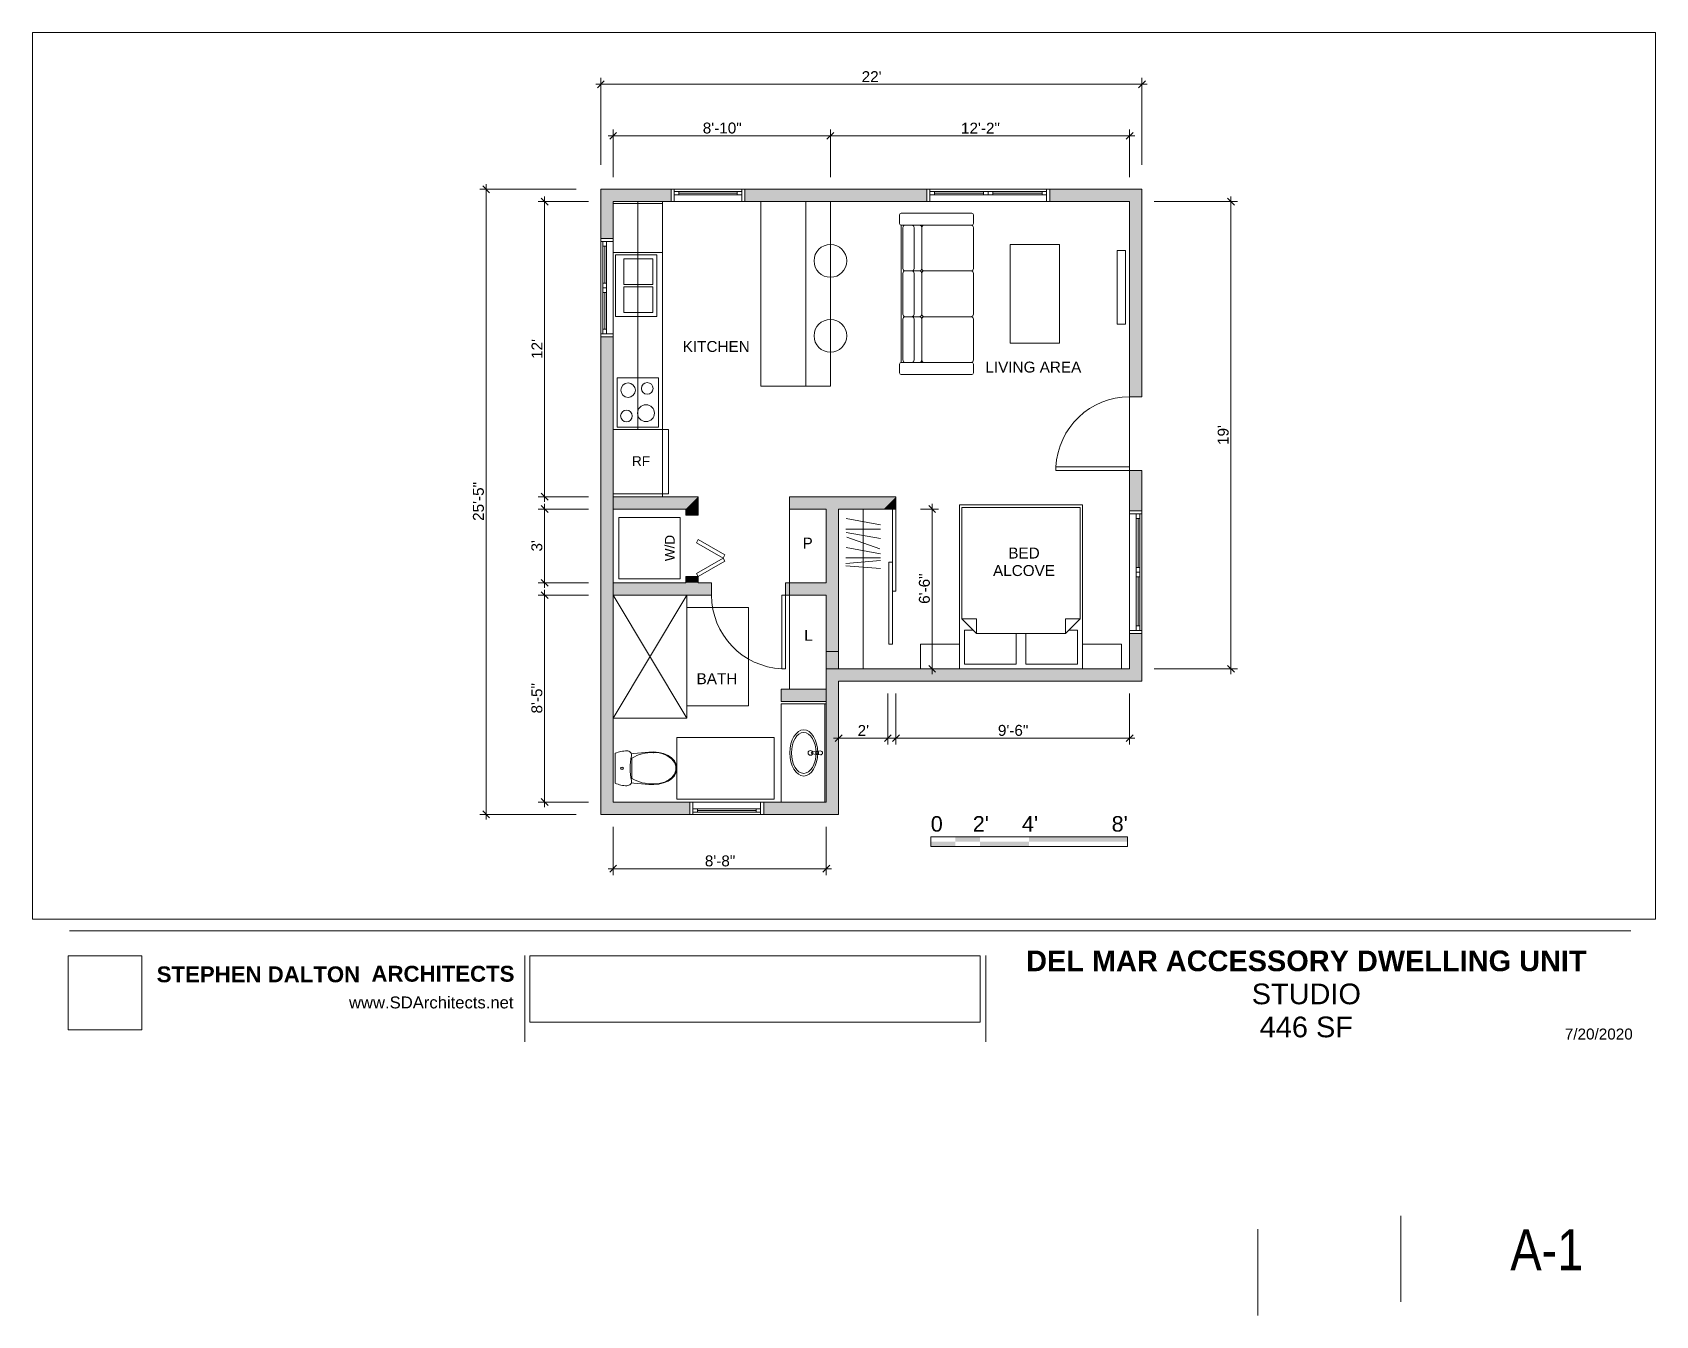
# Paper-space layout 'A-1 STUDIO' of a CAD drawing. Header units: inches. Extents: x 0.2 to 16.7, y -2.3 to 10.7.
# The model-space entities are those that its viewports show. They can reach past a viewport. Long polylines and large blocks are cut down to what shows.
import ezdxf

# ---------------------------------------------------------------- set-up
doc = ezdxf.new("R2010")
doc.units = ezdxf.units.IN
doc.header["$MEASUREMENT"] = 0
doc.header["$XCLIPFRAME"] = 0
doc.set_wipeout_variables(frame=1)
for name, pattern in [('Dashed', [9.6, 4.8, -4.8]), ('Hidden Line', [6.859843, 4.8, -2.059843]), ('Wipeout_Contour', [39.370079, 0, -39.370079])]:
    doc.linetypes.add(name, pattern=pattern)
doc.layers.add('A- NPLT ANNOTATIONS', color=7, linetype='Continuous', plot=False)
for name, color, linetype in [('A-AREA', 7, 'Continuous'), ('A-AREA HATCH', 7, 'Continuous'), ('A-CASEWORK', 7, 'Continuous'), ('A-DIMENSION', 7, 'Continuous'), ('A-DOOR', 7, 'Continuous'), ('A-FIXTURES _ APPLIANCES', 7, 'Continuous'), ('A-FURNITURE', 7, 'Continuous'), ('A-GLAZ', 7, 'Continuous'), ('A-LINES - ACCESSIBLE', 7, 'Continuous'), ('A-LINES - FLOOR PLANS', 7, 'Continuous'), ('A-LOGO', 7, 'Continuous'), ('A-TEXT', 7, 'Continuous'), ('A-WALL', 7, 'Continuous'), ('A-WALL HATCH', 7, 'Continuous')]:
    doc.layers.add(name, color=color, linetype=linetype)
doc.styles.add('GENERATED_STYLE_1', font='arial.ttf')
doc.styles.add('GENERATED_STYLE_2', font='swiss.ttf')
doc.styles.add('GENERATED_STYLE_3', font='swissck.ttf')
doc.styles.add('GENERATED_STYLE_4', font='')
doc.styles.add('GENERATED_STYLE_5', font='ARIALUNI.TTF')
doc.styles.add('GENERATED_STYLE_6', font='swissb.ttf')
doc.styles.get('GENERATED_STYLE_4').set_extended_font_data('Arial Unicode MS', bold=True)
doc.dimstyles.new('GENERATED_STYLE__1', dxfattribs={"dimtxt": 5.333333, "dimasz": 3.166667, "dimexe": 0.18, "dimexo": 12, "dimgap": 0.09, "dimtad": 1, "dimdec": 0, "dimzin": 0, "dimdsep": 46, "dimlunit": 4, "dimtxsty": 'GENERATED_STYLE_1', "dimblk": 'ARROWHEAD_6', "dimblk1": 'ARROWHEAD_6', "dimblk2": 'ARROWHEAD_6', "dimcen": 0.09, "dimclrd": 7, "dimclre": 7, "dimclrt": 7, "dimadec": 0, "dimazin": 0, "dimtfac": 1, "dimtdec": 4, "dimtmove": 0, "dimatfit": 3, "dimfxl": 1, "dimtolj": 1, "dimtzin": 0, "dimarcsym": 0})
doc.dimstyles.new('GENERATED_STYLE__2', dxfattribs={"dimtxt": 5.333333, "dimasz": 3.166667, "dimexe": 0.18, "dimexo": 12, "dimgap": 0.09, "dimtad": 1, "dimtih": 1, "dimtoh": 1, "dimdec": 0, "dimzin": 0, "dimdsep": 46, "dimlunit": 4, "dimtxsty": 'GENERATED_STYLE_1', "dimblk": 'ARROWHEAD_6', "dimblk1": 'ARROWHEAD_6', "dimblk2": 'ARROWHEAD_6', "dimcen": 0.09, "dimclrd": 7, "dimclre": 7, "dimclrt": 7, "dimadec": 0, "dimazin": 0, "dimtfac": 1, "dimtdec": 4, "dimtmove": 0, "dimatfit": 3, "dimfxl": 1, "dimtolj": 1, "dimtzin": 0, "dimarcsym": 0})
picture_1 = doc.add_image_def('image1.jpg', size_in_pixel=(1500, 1501))
picture_2 = doc.add_image_def('image2.png', size_in_pixel=(592, 87))

psp = doc.layouts.new('A-1 STUDIO')

# ---------------------------------------------------------------- texts
at = {"color": 7, "linetype": 'Continuous', "lineweight": 0, "insert": (13.2, 0.532), "char_height": 0.21036, "attachment_point": 8, "line_spacing_factor": 0.958147, "style": 'GENERATED_STYLE_6'}
psp.add_mtext('\\A1;DEL MAR ACCESSORY DWELLING UNIT\\P{\\fSwis721 BT|b0|i0|c0|p34;STUDIO} \\P{\\fSwis721 BT|b0|i0|c0|p34;446 SF}', dxfattribs=at)
at = {"color": 7, "linetype": 'Continuous', "lineweight": 0}
for s, insert, char_height, attachment_point, style in [('\\A1;STEPHEN DALTON', (1.513, 1.092), 0.16153, 7, 'GENERATED_STYLE_4'), ('\\A1;www.SDArchitects.net', (5.14, 0.827), 0.12102, 9, 'GENERATED_STYLE_5'), ('\\A1;7/20/2020', (16.173, 0.511), 0.11111, 8, 'GENERATED_STYLE_2'), ('\\A1;A-1', (15.645, -1.833), 0.4167, 8, 'GENERATED_STYLE_3')]:
    psp.add_mtext(s, dxfattribs=dict(at, insert=insert, char_height=char_height, attachment_point=attachment_point, style=style))
at = {"color": 30, "linetype": 'Continuous', "lineweight": 0, "insert": (5.15, 1.098), "char_height": 0.16153, "attachment_point": 9, "style": 'GENERATED_STYLE_4'}
psp.add_mtext('\\A1;ARCHITECTS', dxfattribs=at)

msp = doc.modelspace()

# ---------------------------------------------------------------- texts
at = {"layer": 'A-TEXT', "color": 7, "lineweight": 0, "char_height": 7.559, "attachment_point": 7, "style": 'GENERATED_STYLE_1'}
for s, insert in [('\\A1;0', (586.95, 340.48)), ("\\A1;2'", (607.46, 340.6)), ("\\A1;4'", (631.46, 340.6)), ("\\A1;8'", (675.21, 340.48))]:
    msp.add_mtext(s, dxfattribs=dict(at, insert=insert))

# ---------------------------------------------------------------- blocks, each defined once
blk = doc.blocks.new('*D0')
at = {"layer": 'A-DIMENSION', "color": 7, "linetype": 'Continuous', "lineweight": 0, "transparency": 16777216}
for p, q in [((735.13, 646.33), (731.79, 649.67)), ((733.46, 648), (733.46, 650.5)), ((736.59, 648), (696, 648)), ((733.46, 420), (733.46, 648)), ((736.59, 420), (696, 420)), ((731.79, 421.67), (735.13, 418.33)), ((733.46, 417.5), (733.46, 420))]:
    blk.add_line(p, q, dxfattribs=at)
at = {"layer": 'A-DIMENSION', "color": 7, "lineweight": 0, "transparency": 16777216, "insert": (732.39, 529.25), "char_height": 5.333, "attachment_point": 7, "rotation": 90, "style": 'GENERATED_STYLE_1'}
blk.add_mtext("\\A1;19'", dxfattribs=at)
blk = doc.blocks.new('ARROWHEAD_6')
at = {"color": 0, "linetype": 'Continuous', "lineweight": 0}
for p, q in [((0, 0), (-1, 0)), ((-0.5, -0.5), (0.5, 0.5))]:
    blk.add_line(p, q, dxfattribs=at)
blk = doc.blocks.new('*D2')
at = {"layer": 'A-DIMENSION', "color": 7, "linetype": 'Continuous', "lineweight": 0, "transparency": 16777216}
for p, q in [((539.66, 681.77), (536.33, 678.44)), ((537.99, 660), (537.99, 683.23)), ((682.33, 678.44), (685.67, 681.77)), ((684, 660), (684, 683.23)), ((535.49, 680.1), (537.99, 680.1)), ((537.99, 680.1), (684, 680.1)), ((684, 680.1), (686.5, 680.1))]:
    blk.add_line(p, q, dxfattribs=at)
at = {"layer": 'A-DIMENSION', "color": 7, "lineweight": 0, "transparency": 16777216, "insert": (601.71, 681.17), "char_height": 5.333, "attachment_point": 7, "style": 'GENERATED_STYLE_1'}
blk.add_mtext('\\A1;12\'-2"', dxfattribs=at)
blk = doc.blocks.new('*D3')
at = {"layer": 'A-DIMENSION', "color": 7, "linetype": 'Continuous', "lineweight": 0, "transparency": 16777216}
for p, q in [((433.67, 681.77), (430.33, 678.44)), ((432, 660), (432, 683.23)), ((536.33, 678.44), (539.66, 681.77)), ((537.99, 660), (537.99, 683.23)), ((429.5, 680.1), (432, 680.1)), ((432, 680.1), (537.99, 680.1)), ((537.99, 680.1), (540.49, 680.1))]:
    blk.add_line(p, q, dxfattribs=at)
at = {"layer": 'A-DIMENSION', "color": 7, "lineweight": 0, "transparency": 16777216, "insert": (475.71, 681.17), "char_height": 5.333, "attachment_point": 7, "style": 'GENERATED_STYLE_1'}
blk.add_mtext('\\A1;8\'-10"', dxfattribs=at)
blk = doc.blocks.new('*D4')
at = {"layer": 'A-DIMENSION', "color": 7, "linetype": 'Continuous', "lineweight": 0, "transparency": 16777216}
for p, q in [((400.21, 646.33), (396.88, 649.67)), ((398.55, 648), (398.55, 650.5)), ((420, 648), (395.42, 648)), ((398.55, 504), (398.55, 648)), ((420, 504), (395.42, 504)), ((396.88, 505.67), (400.21, 502.33)), ((398.55, 501.5), (398.55, 504))]:
    blk.add_line(p, q, dxfattribs=at)
at = {"layer": 'A-DIMENSION', "color": 7, "lineweight": 0, "transparency": 16777216, "insert": (397.48, 571.25), "char_height": 5.333, "attachment_point": 7, "rotation": 90, "style": 'GENERATED_STYLE_1'}
blk.add_mtext("\\A1;12'", dxfattribs=at)
blk = doc.blocks.new('*D5')
at = {"layer": 'A-DIMENSION', "color": 7, "linetype": 'Continuous', "lineweight": 0, "transparency": 16777216}
for p, q in [((400.21, 496.33), (396.88, 499.67)), ((398.55, 498), (398.55, 500.5)), ((420, 498), (395.42, 498)), ((398.55, 462), (398.55, 498)), ((420, 462), (395.42, 462)), ((396.88, 463.67), (400.21, 460.33)), ((398.55, 459.5), (398.55, 462))]:
    blk.add_line(p, q, dxfattribs=at)
at = {"layer": 'A-DIMENSION', "color": 7, "lineweight": 0, "transparency": 16777216, "insert": (397.48, 477.27), "char_height": 5.333, "attachment_point": 7, "rotation": 90, "style": 'GENERATED_STYLE_1'}
blk.add_mtext("\\A1;3'", dxfattribs=at)
blk = doc.blocks.new('*D6')
at = {"layer": 'A-DIMENSION', "color": 7, "linetype": 'Continuous', "lineweight": 0, "transparency": 16777216}
for p, q in [((420, 456), (395.42, 456)), ((400.21, 454.33), (396.88, 457.67)), ((398.55, 456), (398.55, 458.5)), ((398.55, 355), (398.55, 456)), ((396.88, 356.67), (400.21, 353.33)), ((420, 355), (395.42, 355)), ((398.55, 352.5), (398.55, 355))]:
    blk.add_line(p, q, dxfattribs=at)
at = {"layer": 'A-DIMENSION', "color": 7, "lineweight": 0, "transparency": 16777216, "insert": (397.48, 398.23), "char_height": 5.333, "attachment_point": 7, "rotation": 90, "style": 'GENERATED_STYLE_1'}
blk.add_mtext('\\A1;8\'-5"', dxfattribs=at)
blk = doc.blocks.new('*D7')
at = {"layer": 'A-DIMENSION', "color": 7, "linetype": 'Continuous', "lineweight": 0, "transparency": 16777216}
for p, q in [((432, 319.36), (432, 343)), ((536, 319.36), (536, 343)), ((429.5, 322.48), (432, 322.48)), ((433.67, 324.15), (430.33, 320.81)), ((432, 322.48), (536, 322.48)), ((534.33, 320.81), (537.67, 324.15)), ((536, 322.48), (538.5, 322.48))]:
    blk.add_line(p, q, dxfattribs=at)
at = {"layer": 'A-DIMENSION', "color": 7, "lineweight": 0, "transparency": 16777216, "insert": (476.73, 323.55), "char_height": 5.333, "attachment_point": 7, "style": 'GENERATED_STYLE_1'}
blk.add_mtext('\\A1;8\'-8"', dxfattribs=at)
blk = doc.blocks.new('*D8')
at = {"layer": 'A-DIMENSION', "color": 7, "linetype": 'Continuous', "lineweight": 0, "transparency": 16777216}
for p, q in [((570, 383.05), (570, 408)), ((684, 383.05), (684, 408)), ((567.5, 386.18), (570, 386.18)), ((571.67, 387.85), (568.33, 384.51)), ((570, 386.18), (684, 386.18)), ((682.33, 384.51), (685.67, 387.85)), ((684, 386.18), (686.5, 386.18))]:
    blk.add_line(p, q, dxfattribs=at)
at = {"layer": 'A-DIMENSION', "color": 7, "lineweight": 0, "transparency": 16777216, "insert": (619.73, 387.25), "char_height": 5.333, "attachment_point": 7, "style": 'GENERATED_STYLE_1'}
blk.add_mtext('\\A1;9\'-6"', dxfattribs=at)
blk = doc.blocks.new('*D9')
at = {"layer": 'A-DIMENSION', "color": 7, "linetype": 'Continuous', "lineweight": 0, "transparency": 16777216}
for p, q in [((542, 383.05), (542, 408)), ((566, 383.05), (566, 408)), ((539.5, 386.18), (542, 386.18)), ((543.67, 387.85), (540.33, 384.51)), ((542, 386.18), (566, 386.18)), ((564.33, 384.51), (567.67, 387.85)), ((566, 386.18), (568.5, 386.18))]:
    blk.add_line(p, q, dxfattribs=at)
at = {"layer": 'A-DIMENSION', "color": 7, "lineweight": 0, "transparency": 16777216, "insert": (551.27, 387.25), "char_height": 5.333, "attachment_point": 7, "style": 'GENERATED_STYLE_1'}
blk.add_mtext("\\A1;2'", dxfattribs=at)
blk = doc.blocks.new('*D10')
at = {"layer": 'A-DIMENSION', "color": 7, "linetype": 'Continuous', "lineweight": 0, "transparency": 16777216}
for p, q in [((423.5, 705.25), (426, 705.25)), ((427.67, 706.92), (424.33, 703.58)), ((426, 666), (426, 708.38)), ((426, 705.25), (690, 705.25)), ((688.33, 703.58), (691.67, 706.92)), ((690, 666), (690, 708.38)), ((690, 705.25), (692.5, 705.25))]:
    blk.add_line(p, q, dxfattribs=at)
at = {"layer": 'A-DIMENSION', "color": 7, "lineweight": 0, "transparency": 16777216, "insert": (553.25, 706.32), "char_height": 5.333, "attachment_point": 7, "style": 'GENERATED_STYLE_1'}
blk.add_mtext("\\A1;22'", dxfattribs=at)
blk = doc.blocks.new('*D11')
at = {"layer": 'A-DIMENSION', "color": 7, "linetype": 'Continuous', "lineweight": 0, "transparency": 16777216}
for p, q in [((414, 654), (366.9, 654)), ((371.69, 652.33), (368.36, 655.67)), ((370.03, 654), (370.03, 656.5)), ((370.03, 349), (370.03, 654)), ((414, 349), (366.9, 349)), ((368.36, 350.67), (371.69, 347.33)), ((370.03, 346.5), (370.03, 349))]:
    blk.add_line(p, q, dxfattribs=at)
at = {"layer": 'A-DIMENSION', "color": 7, "lineweight": 0, "transparency": 16777216, "insert": (368.96, 492.21), "char_height": 5.333, "attachment_point": 7, "rotation": 90, "style": 'GENERATED_STYLE_1'}
blk.add_mtext('\\A1;25\'-5"', dxfattribs=at)
blk = doc.blocks.new('*D12')
at = {"layer": 'A-DIMENSION', "color": 7, "linetype": 'Continuous', "lineweight": 0, "transparency": 16777216}
for p, q in [((589.32, 496.33), (585.98, 499.67)), ((587.65, 498), (587.65, 500.5)), ((590.77, 498), (582, 498)), ((587.65, 420), (587.65, 498)), ((590.77, 420), (577, 420)), ((585.98, 421.67), (589.32, 418.33)), ((587.65, 417.5), (587.65, 420))]:
    blk.add_line(p, q, dxfattribs=at)
at = {"layer": 'A-DIMENSION', "color": 7, "lineweight": 0, "transparency": 16777216, "insert": (586.58, 451.73), "char_height": 5.333, "attachment_point": 7, "rotation": 90, "style": 'GENERATED_STYLE_1'}
blk.add_mtext('\\A1;6\'-6"', dxfattribs=at)

# ---------------------------------------------------------------- dimensions: what is measured, and where the dimension line sits
at = {"layer": 'A-DIMENSION', "color": 7, "linetype": 'Continuous', "lineweight": 0}
dim = msp.add_linear_dim(base=(690, 705.25), p1=(426, 654), p2=(690, 654), dimstyle='GENERATED_STYLE__2', dxfattribs=at)
dim.commit()
dim.dimension.update_dxf_attribs({"geometry": '*D10', "text_midpoint": (558.16, 708.98), "dimtype": 160})
dim = msp.add_linear_dim(base=(370.03, 654), p1=(426, 349), p2=(426, 654), angle=90, dimstyle='GENERATED_STYLE__1', dxfattribs=at)
dim.commit()
dim.dimension.update_dxf_attribs({"geometry": '*D11', "text_midpoint": (366.29, 502.15), "dimtype": 160, "text_rotation": 90})

# ---------------------------------------------------------------- hatches: boundary and pattern name
at = {"layer": 'A-TEXT', "linetype": 'Continuous', "lineweight": 0}
for points in [[(586.95, 335.65), (586.95, 333.28), (598.95, 333.28), (598.95, 335.65)], [(598.95, 335.65), (610.95, 335.65), (610.95, 338.01), (598.95, 338.01)], [(610.95, 335.65), (610.95, 333.28), (634.95, 333.28), (634.95, 335.65)], [(634.95, 335.65), (682.95, 335.65), (682.95, 338.01), (634.95, 338.01)]]:
    msp.add_hatch(color=7, dxfattribs=at).paths.add_polyline_path(points)

# ---------------------------------------------------------------- linework, layer by layer
at = {"layer": 'A-GLAZ', "color": 7, "linetype": 'Continuous', "lineweight": 0}
for p, q in [((460.24, 654), (461.74, 654)), ((461.74, 654), (478.24, 654)), ((461.74, 653), (463.99, 653)), ((463.99, 653), (492.49, 653)), ((463.99, 652.12), (492.49, 652.12)), ((478.24, 654), (494.74, 654)), ((492.49, 653), (494.74, 653)), ((494.74, 654), (496.24, 654)), ((585, 654), (586.5, 654)), ((586.5, 654), (615, 654)), ((586.5, 653), (588.75, 653)), ((588.75, 653), (612.75, 653)), ((588.75, 652.12), (612.75, 652.12)), ((612.75, 653), (615, 653)), ((615, 654), (643.5, 654)), ((615, 653), (617.25, 653)), ((617.25, 653), (641.25, 653)), ((617.25, 652.12), (641.25, 652.12)), ((641.25, 653), (643.5, 653)), ((643.5, 654), (645, 654)), ((426, 628.48), (426, 629.98)), ((426, 605.98), (426, 628.48)), ((427, 626.23), (427, 628.48)), ((427, 608.23), (427, 626.23)), ((427.88, 608.23), (427.88, 626.23)), ((426, 583.48), (426, 605.98)), ((427, 605.98), (427, 608.23)), ((427, 603.73), (427, 605.98)), ((427, 585.73), (427, 603.73)), ((427.88, 585.73), (427.88, 603.73)), ((426, 581.98), (426, 583.48)), ((427, 583.48), (427, 585.73)), ((688.13, 469.45), (688.13, 493.45)), ((689, 493.45), (689, 495.7)), ((689, 469.45), (689, 493.45)), ((690, 495.7), (690, 497.2)), ((690, 467.2), (690, 495.7)), ((689, 467.2), (689, 469.45)), ((688.13, 440.95), (688.13, 464.95)), ((689, 464.95), (689, 467.2)), ((689, 440.95), (689, 464.95)), ((690, 438.7), (690, 467.2)), ((689, 438.7), (689, 440.95)), ((690, 437.2), (690, 438.7)), ((470.94, 349), (469.44, 349)), ((473.19, 350), (470.94, 350)), ((487.44, 349), (470.94, 349)), ((501.69, 350.87), (473.19, 350.87)), ((501.69, 350), (473.19, 350)), ((503.94, 349), (487.44, 349)), ((503.94, 350), (501.69, 350)), ((505.44, 349), (503.94, 349))]:
    msp.add_line(p, q, dxfattribs=at)
at = {"layer": 'A-TEXT', "color": 7, "linetype": 'Continuous', "lineweight": 0}
for p, q in [((682.95, 338.01), (586.95, 338.01)), ((586.95, 338.01), (586.95, 333.28)), ((586.95, 333.28), (682.95, 333.28)), ((682.95, 333.28), (682.95, 338.01))]:
    msp.add_line(p, q, dxfattribs=at)
at = {"layer": 'A-WALL', "color": 7, "linetype": 'Continuous', "lineweight": 0, "flags": 128}
for points in [[(460.24, 654), (426, 654)], [(426, 654), (426, 629.98)], [(540, 654), (496.24, 654)], [(585, 654), (540, 654)], [(690, 654), (645, 654)], [(690, 552.79), (690, 654)], [(426, 581.98), (426, 504)], [(690, 497.2), (690, 516.79)], [(426, 504), (426, 426)], [(426, 456), (426, 349)], [(690, 414), (690, 437.2)], [(426, 349), (469.44, 349)], [(505.44, 349), (542, 349)]]:
    msp.add_lwpolyline(points, dxfattribs=at)

msp.set_redraw_order([(e.dxf.handle, doc.entitydb.next_handle()) for e in msp.query("TEXT MTEXT ATTDEF DIMENSION ARC_DIMENSION")])  # texts and dimensions are drawn at this point

# ---------------------------------------------------------------- wipeouts: each hides what was drawn before it
at = {"color": 254, "linetype": 'Wipeout_Contour', "lineweight": 0, "ltscale": 4406.786796}
msp.add_wipeout([(432, 648), (684, 648), (684, 420), (536, 420), (536, 355), (432, 355)], dxfattribs=at).dxf.layer = 'A-AREA HATCH'

# ---------------------------------------------------------------- next in the draw order: hatches: boundary and pattern name
at = {"layer": 'A-WALL HATCH', "linetype": 'Continuous', "lineweight": 0}
for points in [[(426, 654), (432, 648), (460.24, 648), (460.24, 654)], [(426, 654), (426, 629.98), (432, 629.98), (432, 648)], [(540, 654), (496.24, 654), (496.24, 648), (540, 648)], [(540, 654), (540, 648), (585, 648), (585, 654)], [(690, 654), (645, 654), (645, 648), (684, 648)], [(690, 654), (684, 648), (684, 552.79), (690, 552.79)], [(426, 504), (432, 504), (432, 581.98), (426, 581.98)], [(684, 497.2), (690, 497.2), (690, 516.79), (684, 516.79)], [(426, 504), (426, 426), (432, 426), (432, 504)], [(473.5, 504), (432, 504), (432, 498), (467.5, 498)], [(467.5, 498), (467.5, 495.07), (473.5, 495.07), (473.5, 504)], [(542, 504), (518, 504), (518, 498), (536, 498)], [(536, 462), (542, 462), (542, 504), (536, 498)], [(570, 504), (542, 504), (542, 498), (564, 498)], [(570, 504), (564, 498), (570, 498)], [(432, 462), (432, 456), (480, 456), (480, 462)], [(467.5, 462), (473.5, 462), (473.5, 465.07), (467.5, 465.07)], [(516, 462), (516, 456), (536, 456), (542, 462)], [(536, 456), (536, 355), (542, 349), (542, 462)], [(426, 456), (426, 349), (432, 355), (432, 456)], [(536, 428.5), (542, 428.5), (542, 456), (536, 456)], [(690, 437.2), (684, 437.2), (684, 420), (690, 414)], [(542, 414), (690, 414), (684, 420), (542, 420)], [(514, 404.12), (536, 404.12), (536, 410.12), (514, 410.12)], [(432, 355), (426, 349), (469.44, 349), (469.44, 355)], [(505.44, 355), (505.44, 349), (542, 349), (536, 355)]]:
    msp.add_hatch(color=7, dxfattribs=at).paths.add_polyline_path(points)

# ---------------------------------------------------------------- next in the draw order: linework, layer by layer
at = {"layer": 'A-AREA', "color": 7, "linetype": 'Continuous', "lineweight": 0, "flags": 128}
for points in [[(537.99, 648), (537.99, 557.99), (503.99, 557.99), (503.99, 648)], [(468, 456), (432, 396), (468, 396), (432, 456)]]:
    msp.add_lwpolyline(points, dxfattribs=at)
msp.add_lwpolyline([(468, 456), (432, 456), (432, 396), (468, 396)], close=True, dxfattribs=at)
at = {"layer": 'A-AREA HATCH', "color": 7, "linetype": 'Continuous', "lineweight": 0, "flags": 128}
msp.add_lwpolyline([(432, 648), (684, 648), (684, 420), (536, 420), (536, 355), (432, 355)], close=True, dxfattribs=at)
at = {"layer": 'A-DOOR', "color": 7, "linetype": 'Continuous', "lineweight": 0}
for p, q in [((690, 552.79), (684, 552.79)), ((684, 552.79), (685.75, 552.79)), ((690, 552.79), (684, 552.79)), ((690, 552.79), (684, 552.79)), ((685.75, 552.79), (690, 552.79)), ((648, 516.79), (648, 518.54)), ((648, 518.54), (684, 518.54)), ((684, 516.79), (648, 516.79)), ((684, 518.54), (684, 516.79)), ((690, 516.79), (684, 516.79)), ((684, 516.79), (685.75, 516.79)), ((690, 516.79), (684, 516.79)), ((690, 516.79), (684, 516.79)), ((685.75, 516.79), (690, 516.79)), ((467.5, 495.07), (473.5, 495.07)), ((471.75, 495.07), (467.5, 495.07)), ((473.5, 495.07), (467.5, 495.07)), ((473.5, 495.07), (467.5, 495.07)), ((473.5, 495.07), (471.75, 495.07)), ((566, 498), (564, 498)), ((570, 498), (566, 498)), ((570, 498), (566, 498)), ((568.25, 458), (568.25, 498)), ((568.25, 498), (570, 498)), ((570, 498), (570, 458)), ((473.5, 483.07), (472.63, 481.56)), ((472.63, 481.56), (485.63, 474.07)), ((486.5, 475.59), (473.5, 483.07)), ((485.63, 474.07), (486.5, 475.59)), ((485.63, 474.07), (472.63, 466.59)), ((473.5, 465.07), (486.5, 472.56)), ((486.5, 472.56), (485.63, 474.07)), ((566.5, 432), (566.5, 472)), ((566.5, 472), (568.25, 472)), ((568.25, 472), (568.25, 432)), ((467.5, 465.07), (473.5, 465.07)), ((471.75, 465.07), (467.5, 465.07)), ((473.5, 465.07), (467.5, 465.07)), ((473.5, 465.07), (467.5, 465.07)), ((473.5, 465.07), (471.75, 465.07)), ((472.63, 466.59), (473.5, 465.07)), ((480, 462), (480, 456)), ((480, 457.75), (480, 462)), ((480, 456), (480, 462)), ((480, 456), (480, 462)), ((516, 462), (516, 456)), ((516, 457.75), (516, 462)), ((516, 456), (516, 462)), ((516, 456), (516, 462)), ((480, 456), (480, 457.75)), ((514.25, 420), (514.25, 456)), ((514.25, 456), (516, 456)), ((516, 456), (516, 457.75)), ((516, 456), (516, 420)), ((570, 458), (568.25, 458)), ((568.25, 432), (566.5, 432)), ((516, 420), (514.25, 420)), ((566, 420), (564, 420)), ((570, 420), (566, 420)), ((570, 420), (566, 420))]:
    msp.add_line(p, q, dxfattribs=at)
for centre, start, end in [((684, 516.79), 90, 177.21369), ((516, 456), 180, 267.21369)]:
    msp.add_arc(centre, 36, start, end, dxfattribs=at)
at = {"layer": 'A-FURNITURE', "color": 7, "linetype": 'Continuous', "lineweight": 0}
for p, q in [((572.54, 642.38), (606.97, 642.38)), ((607.76, 641.59), (607.76, 637.26)), ((607.76, 635.3), (607.76, 615.35)), ((607.76, 612.99), (607.76, 593.04)), ((607.76, 590.68), (607.76, 570.73)), ((606.97, 563.64), (572.54, 563.64)), ((607.76, 568.76), (607.76, 564.43))]:
    msp.add_line(p, q, dxfattribs=at)
for centre, radius, start, end in [((572.54, 641.59), 0.787, 90, 180), ((606.97, 641.59), 0.787, 0, 90), ((606.58, 635.3), 1.18, 0, 90), ((606.97, 637.26), 0.787, 270, 0), ((537.99, 619.07), 8, 90, 270), ((537.99, 619.07), 8, 270, 90), ((606.58, 615.35), 1.18, 270, 0), ((606.58, 612.99), 1.18, 0, 90), ((537.99, 582.53), 8, 90, 270), ((537.99, 582.53), 8, 270, 90), ((606.58, 593.04), 1.18, 270, 0), ((606.58, 590.68), 1.18, 0, 90), ((606.58, 570.73), 1.18, 270, 0), ((572.54, 564.43), 0.787, 180, 270), ((606.97, 568.76), 0.787, 0, 90), ((606.97, 564.43), 0.787, 270, 0)]:
    msp.add_arc(centre, radius, start, end, dxfattribs=at)
at = {"layer": 'A-GLAZ', "color": 7, "linetype": 'Continuous', "lineweight": 0}
for p, q in [((460.24, 648), (460.24, 654)), ((460.24, 654), (460.24, 648)), ((460.24, 654), (460.24, 648)), ((461.74, 654), (461.74, 651.25)), ((461.74, 651.25), (461.74, 653)), ((461.74, 651.25), (461.74, 648)), ((463.99, 651.25), (461.74, 651.25)), ((463.99, 653), (463.99, 651.25)), ((492.49, 651.25), (463.99, 651.25)), ((492.49, 651.25), (492.49, 653)), ((494.74, 651.25), (492.49, 651.25)), ((494.74, 651.25), (494.74, 654)), ((494.74, 653), (494.74, 651.25)), ((494.74, 648), (494.74, 651.25)), ((496.24, 654), (496.24, 648)), ((496.24, 654), (496.24, 648)), ((496.24, 654), (496.24, 648)), ((585, 648), (585, 654)), ((585, 654), (585, 648)), ((585, 654), (585, 648)), ((586.5, 654), (586.5, 651.25)), ((586.5, 651.25), (586.5, 653)), ((586.5, 651.25), (586.5, 648)), ((588.75, 651.25), (586.5, 651.25)), ((588.75, 653), (588.75, 651.25)), ((612.75, 651.25), (588.75, 651.25)), ((612.75, 651.25), (612.75, 653)), ((615, 651.25), (612.75, 651.25)), ((615, 651.25), (615, 653)), ((615, 653), (615, 651.25)), ((617.25, 651.25), (615, 651.25)), ((617.25, 653), (617.25, 651.25)), ((641.25, 651.25), (617.25, 651.25)), ((641.25, 651.25), (641.25, 653)), ((643.5, 651.25), (641.25, 651.25)), ((643.5, 651.25), (643.5, 654)), ((643.5, 653), (643.5, 651.25)), ((643.5, 648), (643.5, 651.25)), ((645, 654), (645, 648)), ((645, 654), (645, 648)), ((645, 654), (645, 648)), ((461.74, 648), (460.24, 648)), ((478.24, 648), (461.74, 648)), ((494.74, 648), (478.24, 648)), ((496.24, 648), (494.74, 648)), ((586.5, 648), (585, 648)), ((615, 648), (586.5, 648)), ((643.5, 648), (615, 648)), ((645, 648), (643.5, 648)), ((426, 629.98), (432, 629.98)), ((426, 629.98), (432, 629.98)), ((426, 629.98), (432, 629.98)), ((428.75, 628.48), (426, 628.48)), ((427, 628.48), (428.75, 628.48)), ((428.75, 626.23), (427, 626.23)), ((432, 628.48), (428.75, 628.48)), ((428.75, 628.48), (428.75, 626.23)), ((428.75, 626.23), (428.75, 608.23)), ((432, 629.98), (432, 628.48)), ((432, 628.48), (432, 605.98)), ((427, 608.23), (428.75, 608.23)), ((428.75, 605.98), (427, 605.98)), ((427, 605.98), (428.75, 605.98)), ((428.75, 603.73), (427, 603.73)), ((428.75, 608.23), (428.75, 605.98)), ((428.75, 605.98), (428.75, 603.73)), ((428.75, 603.73), (428.75, 585.73)), ((432, 605.98), (432, 583.48)), ((426, 583.48), (428.75, 583.48)), ((432, 581.98), (426, 581.98)), ((426, 581.98), (432, 581.98)), ((426, 581.98), (432, 581.98)), ((427, 585.73), (428.75, 585.73)), ((428.75, 583.48), (427, 583.48)), ((428.75, 585.73), (428.75, 583.48)), ((428.75, 583.48), (432, 583.48)), ((432, 583.48), (432, 581.98)), ((684, 497.2), (684, 495.7)), ((690, 497.2), (684, 497.2)), ((690, 497.2), (684, 497.2)), ((690, 497.2), (684, 497.2)), ((684, 495.7), (684, 467.2)), ((684, 495.7), (687.25, 495.7)), ((687.25, 495.7), (690, 495.7)), ((687.25, 495.7), (687.25, 493.45)), ((689, 495.7), (687.25, 495.7)), ((687.25, 493.45), (689, 493.45)), ((687.25, 493.45), (687.25, 469.45)), ((689, 469.45), (687.25, 469.45)), ((687.25, 469.45), (687.25, 467.2)), ((684, 467.2), (684, 438.7)), ((687.25, 467.2), (689, 467.2)), ((687.25, 467.2), (687.25, 464.95)), ((689, 467.2), (687.25, 467.2)), ((687.25, 464.95), (689, 464.95)), ((687.25, 464.95), (687.25, 440.95)), ((687.25, 438.7), (684, 438.7)), ((684, 438.7), (684, 437.2)), ((684, 437.2), (690, 437.2)), ((690, 437.2), (684, 437.2)), ((690, 437.2), (684, 437.2)), ((689, 440.95), (687.25, 440.95)), ((687.25, 440.95), (687.25, 438.7)), ((690, 438.7), (687.25, 438.7)), ((687.25, 438.7), (689, 438.7)), ((469.44, 355), (470.94, 355)), ((469.44, 349), (469.44, 355)), ((469.44, 349), (469.44, 355)), ((469.44, 349), (469.44, 355)), ((470.94, 355), (487.44, 355)), ((470.94, 355), (470.94, 351.75)), ((470.94, 351.75), (470.94, 349)), ((470.94, 351.75), (473.19, 351.75)), ((470.94, 350), (470.94, 351.75)), ((473.19, 351.75), (473.19, 350)), ((473.19, 351.75), (501.69, 351.75)), ((487.44, 355), (503.94, 355)), ((501.69, 350), (501.69, 351.75)), ((501.69, 351.75), (503.94, 351.75)), ((503.94, 351.75), (503.94, 355)), ((503.94, 355), (505.44, 355)), ((503.94, 349), (503.94, 351.75)), ((503.94, 351.75), (503.94, 350)), ((505.44, 355), (505.44, 349)), ((505.44, 349), (505.44, 355)), ((505.44, 349), (505.44, 355))]:
    msp.add_line(p, q, dxfattribs=at)
at = {"layer": 'A-LINES - ACCESSIBLE', "color": 7, "linetype": 'Hidden Line', "lineweight": 0, "flags": 128}
msp.add_lwpolyline([(498, 450), (468, 450), (468, 402), (498, 402)], close=True, dxfattribs=at)
at = {"layer": 'A-LINES - FLOOR PLANS', "color": 7, "linetype": 'Dashed', "lineweight": 0, "flags": 128}
msp.add_lwpolyline([(537.99, 648), (525.99, 648), (525.99, 557.99)], dxfattribs=at)
at = {"layer": 'A-LINES - FLOOR PLANS', "color": 7, "linetype": 'Continuous', "lineweight": 0, "flags": 128}
msp.add_lwpolyline([(682, 588.19), (678, 588.19), (678, 624.19), (682, 624.19)], close=True, dxfattribs=at)
for points in [[(518, 456), (518, 498)], [(545.63, 493.32), (562.37, 490.36)], [(545.5, 488.2), (562.5, 488.2)], [(562.37, 483.65), (545.63, 486.61)], [(562.03, 478.65), (545.97, 484.21)], [(545.63, 479.16), (562.37, 476.21)], [(545.5, 474.17), (562.5, 474.17)], [(562.47, 472.92), (545.53, 471.44)], [(562.47, 468.92), (545.53, 470.35)], [(530, 456), (518, 456), (518, 410.12)]]:
    msp.add_lwpolyline(points, dxfattribs=at)
at = {"layer": 'A-LINES - FLOOR PLANS', "color": 7, "linetype": 'Dashed', "lineweight": 0, "flags": 128}
msp.add_lwpolyline([(542, 420), (542, 498), (554, 498), (554, 420)], close=True, dxfattribs=at)
at = {"layer": 'A-WALL', "color": 7, "linetype": 'Continuous', "lineweight": 0}
for p, q in [((460.24, 654), (460.24, 648)), ((496.24, 654), (496.24, 648)), ((585, 654), (585, 648)), ((645, 654), (645, 648)), ((426, 629.98), (432, 629.98)), ((426, 581.98), (432, 581.98)), ((690, 552.79), (684, 552.79)), ((690, 516.79), (684, 516.79)), ((473.5, 495.07), (467.5, 495.07)), ((566, 498), (564, 498)), ((570, 498), (566, 498)), ((690, 497.2), (684, 497.2)), ((473.5, 465.07), (467.5, 465.07)), ((480, 456), (480, 462)), ((516, 456), (516, 462)), ((690, 437.2), (684, 437.2)), ((566, 420), (564, 420)), ((570, 420), (566, 420)), ((469.44, 349), (469.44, 355)), ((505.44, 349), (505.44, 355))]:
    msp.add_line(p, q, dxfattribs=at)
at = {"layer": 'A-WALL', "color": 7, "linetype": 'Continuous', "lineweight": 0, "flags": 128}
for points in [[(432, 648), (460.24, 648)], [(432, 629.98), (432, 648)], [(496.24, 648), (540, 648)], [(540, 648), (585, 648)], [(645, 648), (684, 648)], [(684, 648), (684, 552.79)], [(432, 504), (432, 581.98)], [(684, 516.79), (684, 497.2)], [(473.5, 504), (432, 504)], [(432, 504), (432, 498)], [(432, 462), (432, 504)], [(473.5, 495.07), (473.5, 504)], [(542, 504), (518, 504)], [(518, 504), (518, 498)], [(570, 504), (542, 504)], [(570, 498), (570, 504)], [(432, 498), (467.5, 498)], [(467.5, 498), (467.5, 495.07)], [(518, 498), (536, 498)], [(536, 498), (536, 462)], [(542, 462), (542, 498)], [(542, 498), (564, 498)], [(467.5, 462), (432, 462)], [(467.5, 465.07), (467.5, 462)], [(473.5, 462), (473.5, 465.07)], [(480, 462), (473.5, 462)], [(536, 462), (516, 462)], [(542, 420), (542, 462)], [(432, 456), (480, 456)], [(432, 426), (432, 456)], [(432, 355), (432, 456)], [(516, 456), (536, 456)], [(536, 456), (536, 428.5)], [(536, 456), (536, 410.12)], [(542, 428.5), (542, 456)], [(684, 437.2), (684, 420)], [(536, 428.5), (542, 428.5)], [(564, 420), (542, 420)], [(684, 420), (570, 420)], [(542, 414), (690, 414)], [(542, 349), (542, 414)], [(536, 410.12), (514, 410.12)], [(514, 410.12), (514, 404.12)], [(514, 404.12), (536, 404.12)], [(536, 404.12), (536, 355)], [(469.44, 355), (432, 355)], [(536, 355), (505.44, 355)]]:
    msp.add_lwpolyline(points, dxfattribs=at)

# ---------------------------------------------------------------- next in the draw order: texts
at = {"layer": 'A-TEXT', "color": 7, "linetype": 'Continuous', "lineweight": 0, "attachment_point": 5, "style": 'GENERATED_STYLE_2'}
for s, insert, char_height in [('\\A1;KITCHEN', (482.27, 577.28), 5.3333), ('\\A1;LIVING AREA', (637.02, 567.22), 5.3333), ('\\A1;P', (526.9, 481.37), 5.333), ('\\A1;L', (527.29, 436.36), 5.333), ('\\A1;BATH', (482.62, 415.2), 5.333)]:
    msp.add_mtext(s, dxfattribs=dict(at, insert=insert, char_height=char_height))

# ---------------------------------------------------------------- next in the draw order: dimensions: what is measured, and where the dimension line sits
at = {"layer": 'A-DIMENSION', "color": 7, "linetype": 'Continuous', "lineweight": 0}
for base, p1, p2, picture, middle in [((684, 680.1), (537.99, 648), (684, 648), '*D2', (611.65, 683.84)), ((566, 386.18), (542, 420), (566, 420), '*D9', (554.16, 389.91)), ((684, 386.18), (570, 420), (684, 420), '*D8', (627.64, 389.91)), ((536, 322.48), (432, 355), (536, 355), '*D7', (484.64, 326.21))]:
    dim = msp.add_linear_dim(base=base, p1=p1, p2=p2, dimstyle='GENERATED_STYLE__2', dxfattribs=at)
    dim.commit()
    dim.dimension.update_dxf_attribs({"geometry": picture, "text_midpoint": middle, "dimtype": 160})
dim = msp.add_linear_dim(base=(733.46, 648), p1=(684, 420), p2=(684, 648), angle=90, dimstyle='GENERATED_STYLE__1', dxfattribs=at)
dim.commit()
dim.dimension.update_dxf_attribs({"geometry": '*D0', "text_midpoint": (729.73, 534.16), "dimtype": 160, "text_rotation": 90})

# ---------------------------------------------------------------- next in the draw order: wipeouts: each hides what was drawn before it
at = {"color": 254, "linetype": 'Wipeout_Contour', "lineweight": 0, "ltscale": 2964.442782}
msp.add_wipeout([(456, 536.79), (456, 648), (432, 648), (432, 536.79)], dxfattribs=at).dxf.layer = 'A-CASEWORK'
at = {"color": 254, "linetype": 'Wipeout_Contour', "lineweight": 0, "ltscale": 2689.151227}
msp.add_wipeout([(456, 505.47), (432, 505.47), (432, 504), (456, 504)], dxfattribs=at).dxf.layer = 'A-CASEWORK'
at = {"color": 254, "linetype": 'Wipeout_Contour', "lineweight": 0, "ltscale": 2628.393744}
msp.add_wipeout([(434.74, 463.86), (464.74, 463.86), (464.74, 493.86), (434.74, 493.86)], dxfattribs=at).dxf.layer = 'A-FIXTURES _ APPLIANCES'
at = {"color": 254, "linetype": 'Wipeout_Contour', "lineweight": 0, "ltscale": 11155.015181}
msp.add_wipeout([(454.25, 379.24), (456.59, 378.67), (458.79, 377.8), (460.53, 376.63), (461.87, 375.12), (462.71, 373.37), (463, 371.5), (462.71, 369.62), (461.87, 367.87), (460.53, 366.36), (458.79, 365.19), (456.59, 364.32), (454.25, 363.75), (451.85, 363.5), (449.42, 363.57), (433, 365.05), (433, 377.94), (449.42, 379.42), (451.85, 379.49)], dxfattribs=at).dxf.layer = 'A-FIXTURES _ APPLIANCES'
at = {"color": 254, "linetype": 'Wipeout_Contour', "lineweight": 0, "ltscale": 3511.606831}
msp.add_wipeout([(649.76, 579.01), (649.76, 627.01), (625.76, 627.01), (625.76, 579.01)], dxfattribs=at).dxf.layer = 'A-FURNITURE'
at = {"color": 254, "linetype": 'Wipeout_Contour', "lineweight": 0, "ltscale": 3276.260699}
msp.add_wipeout([(572.54, 591.86), (572.54, 569.55), (582.59, 569.55), (582.59, 591.86)], dxfattribs=at).dxf.layer = 'A-FURNITURE'
at = {"color": 254, "linetype": 'Wipeout_Contour', "lineweight": 0, "ltscale": 3126.876872}
msp.add_wipeout([(601, 500), (601, 420), (661, 420), (661, 500)], dxfattribs=at).dxf.layer = 'A-FURNITURE'

# ---------------------------------------------------------------- next in the draw order: linework, layer by layer
at = {"layer": 'A-CASEWORK', "color": 7, "linetype": 'Continuous', "lineweight": 0}
for p, q in [((456, 648), (432, 648)), ((432, 648), (432, 536.79)), ((456, 536.79), (456, 648)), ((432, 536.79), (456, 536.79)), ((456, 505.47), (432, 505.47)), ((432, 505.47), (432, 504)), ((432, 504), (456, 504)), ((456, 504), (456, 505.47))]:
    msp.add_line(p, q, dxfattribs=at)
at = {"layer": 'A-FIXTURES _ APPLIANCES', "color": 7, "linetype": 'Continuous', "lineweight": 0}
for p, q in [((464.74, 493.86), (434.74, 493.86)), ((434.74, 493.86), (434.74, 463.86)), ((464.74, 463.86), (464.74, 493.86)), ((434.74, 463.86), (464.74, 463.86)), ((433, 377.94), (449.42, 379.42)), ((433, 365.05), (433, 377.94)), ((441.11, 371.5), (441.11, 376.48)), ((449.42, 379.42), (451.85, 379.49)), ((451.85, 379.49), (454.25, 379.24)), ((454.25, 379.24), (456.59, 378.67)), ((456.59, 378.67), (458.79, 377.8)), ((458.79, 377.8), (460.53, 376.63)), ((460.53, 376.63), (461.87, 375.12)), ((461.87, 375.12), (462.71, 373.37)), ((462.71, 373.37), (463, 371.5)), ((449.42, 363.57), (433, 365.05)), ((441.11, 366.52), (441.11, 371.5)), ((458.79, 365.19), (456.59, 364.32)), ((460.53, 366.36), (458.79, 365.19)), ((461.87, 367.87), (460.53, 366.36)), ((461.34, 367.79), (461.34, 367.79)), ((462.71, 369.62), (461.87, 367.87)), ((462.6, 371.5), (462.6, 371.5)), ((463, 371.5), (462.71, 369.62)), ((451.85, 363.5), (449.42, 363.57)), ((454.25, 363.75), (451.85, 363.5)), ((456.59, 364.32), (454.25, 363.75))]:
    msp.add_line(p, q, dxfattribs=at)
for centre, major_axis, start_param, end_param in [((451.18, 359.7), (19.95, 0), 1.547181, 2.100201), ((452.33, 367.41), (12.05, 0), 0.725939, 1.626528), ((456.1, 371.46), (6.5, 0), 0.005861, 0.632505), ((451.18, 383.29), (19.95, 0), 4.182984, 4.736005), ((452.33, 375.59), (12.05, 0), 4.656658, 5.557246), ((456.1, 371.53), (6.5, 0), 5.650681, 6.277324)]:
    msp.add_ellipse(centre, major_axis=major_axis, ratio=0.97463, start_param=start_param, end_param=end_param, dxfattribs=at)
for p in [(451.66, 379.13), (461.34, 375.2), (441.11, 366.52), (451.66, 363.86)]:
    msp.add_point(p, dxfattribs=at)
at = {"layer": 'A-FURNITURE', "color": 7, "linetype": 'Continuous', "lineweight": 0}
for p, q in [((649.76, 627.01), (625.76, 627.01)), ((625.76, 627.01), (625.76, 579.01)), ((649.76, 579.01), (649.76, 627.01)), ((625.76, 579.01), (649.76, 579.01)), ((571.76, 564.43), (571.76, 568.76)), ((572.54, 569.55), (606.97, 569.55)), ((574.51, 569.55), (581.41, 569.55)), ((606.58, 569.55), (583.77, 569.55))]:
    msp.add_line(p, q, dxfattribs=at)
for centre, radius, start, end in [((574.51, 570.73), 1.18, 180, 270), ((577.66, 570.73), 1.18, 270, 0), ((581.41, 570.73), 1.18, 270, 0), ((583.77, 570.73), 1.18, 180, 270), ((572.54, 568.76), 0.787, 90, 180)]:
    msp.add_arc(centre, radius, start, end, dxfattribs=at)
at = {"layer": 'A-LINES - ACCESSIBLE', "color": 7, "linetype": 'Hidden Line', "lineweight": 0, "flags": 128}
msp.add_lwpolyline([(510.5, 356.5), (510.5, 386.5), (463, 386.5), (463, 356.5)], close=True, dxfattribs=at)

# ---------------------------------------------------------------- next in the draw order: texts
at = {"layer": 'A-FIXTURES _ APPLIANCES', "color": 7, "lineweight": 0, "insert": (459.65, 472.55), "char_height": 4.724, "attachment_point": 4, "rotation": 90, "style": 'GENERATED_STYLE_1'}
msp.add_mtext('\\A1;W/D', dxfattribs=at)

# ---------------------------------------------------------------- next in the draw order: dimensions: what is measured, and where the dimension line sits
at = {"layer": 'A-DIMENSION', "color": 7, "linetype": 'Continuous', "lineweight": 0}
dim = msp.add_linear_dim(base=(398.55, 498), p1=(432, 462), p2=(432, 498), angle=90, dimstyle='GENERATED_STYLE__1', dxfattribs=at)
dim.commit()
dim.dimension.update_dxf_attribs({"geometry": '*D5', "text_midpoint": (394.81, 480.16), "dimtype": 160, "text_rotation": 90})

# ---------------------------------------------------------------- next in the draw order: wipeouts: each hides what was drawn before it
at = {"color": 254, "linetype": 'Wipeout_Contour', "lineweight": 0, "ltscale": 3340.117926}
msp.add_wipeout([(572.54, 614.17), (572.54, 591.86), (582.59, 591.86), (582.59, 614.17)], dxfattribs=at).dxf.layer = 'A-FURNITURE'
at = {"color": 254, "linetype": 'Wipeout_Contour', "lineweight": 0, "ltscale": 2915.875658}
msp.add_wipeout([(582, 420), (601, 420), (601, 432), (582, 432)], dxfattribs=at).dxf.layer = 'A-FURNITURE'
at = {"color": 254, "linetype": 'Wipeout_Contour', "lineweight": 0, "ltscale": 3177.649663}
msp.add_wipeout([(661, 420), (680, 420), (680, 432), (661, 432)], dxfattribs=at).dxf.layer = 'A-FURNITURE'

# ---------------------------------------------------------------- next in the draw order: linework, layer by layer
at = {"layer": 'A-FURNITURE', "color": 7, "linetype": 'Continuous', "lineweight": 0}
for p, q in [((573.33, 590.68), (573.33, 570.73)), ((581.41, 591.86), (574.51, 591.86)), ((574.51, 591.86), (581.41, 591.86)), ((578.84, 570.73), (578.84, 590.68)), ((582.59, 570.73), (582.59, 590.68)), ((582.59, 570.73), (582.59, 590.68)), ((583.77, 591.86), (606.58, 591.86)), ((606.58, 591.86), (583.77, 591.86)), ((582, 432), (601, 432)), ((582, 420), (582, 432)), ((601, 432), (601, 420)), ((661, 432), (680, 432)), ((661, 420), (661, 432)), ((680, 432), (680, 420)), ((601, 420), (582, 420)), ((680, 420), (661, 420))]:
    msp.add_line(p, q, dxfattribs=at)
for centre, start, end in [((574.51, 593.04), 180, 270), ((574.51, 590.68), 90, 180), ((577.66, 593.04), 270, 0), ((577.66, 590.68), 0, 90), ((581.41, 593.04), 270, 0), ((581.41, 590.68), 0, 90), ((583.77, 593.04), 180, 270), ((583.77, 590.68), 90, 180)]:
    msp.add_arc(centre, 1.18, start, end, dxfattribs=at)

# ---------------------------------------------------------------- next in the draw order: dimensions: what is measured, and where the dimension line sits
at = {"layer": 'A-DIMENSION', "color": 7, "linetype": 'Continuous', "lineweight": 0}
dim = msp.add_linear_dim(base=(587.65, 498), p1=(565, 420), p2=(570, 498), angle=90, dimstyle='GENERATED_STYLE__1', dxfattribs=at)
dim.commit()
dim.dimension.update_dxf_attribs({"geometry": '*D12', "text_midpoint": (583.92, 459.64), "dimtype": 160, "text_rotation": 90})

# ---------------------------------------------------------------- next in the draw order: wipeouts: each hides what was drawn before it
at = {"color": 254, "linetype": 'Wipeout_Contour', "lineweight": 0, "ltscale": 3100.077127}
msp.add_wipeout([(456, 623.13), (456, 647.13), (432, 647.13), (432, 623.13)], dxfattribs=at).dxf.layer = 'A-CASEWORK'
at = {"color": 254, "linetype": 'Wipeout_Contour', "lineweight": 0, "ltscale": 2742.976563}
msp.add_wipeout([(459, 505.47), (459, 536.79), (432, 536.79), (432, 505.47)], dxfattribs=at).dxf.layer = 'A-CASEWORK'
at = {"color": 254, "linetype": 'Wipeout_Contour', "lineweight": 0, "ltscale": 2591.277246}
msp.add_wipeout([(514, 403), (514, 355), (536, 355), (536, 403)], dxfattribs=at).dxf.layer = 'A-FIXTURES _ APPLIANCES'
at = {"color": 254, "linetype": 'Wipeout_Contour', "lineweight": 0, "ltscale": 23555.209925}
msp.add_wipeout([(433, 378.79), (433.67, 379.07), (434.35, 379.31), (435.05, 379.52), (435.76, 379.69), (436.48, 379.82), (437.21, 379.92), (437.94, 379.98), (438.68, 380), (439.19, 379.95), (439.67, 379.8), (440.11, 379.56), (440.48, 379.24), (440.75, 378.86), (440.93, 378.44), (441, 377.99), (440.95, 377.53), (440.65, 376.04), (440.44, 374.53), (440.31, 373.01), (440.27, 371.5), (440.31, 369.98), (440.44, 368.46), (440.65, 366.95), (440.95, 365.46), (441, 365.01), (440.93, 364.56), (440.75, 364.13), (440.48, 363.75), (440.11, 363.43), (439.67, 363.19), (439.19, 363.05), (438.68, 363), (437.94, 363.01), (437.21, 363.07), (436.48, 363.17), (435.76, 363.3), (435.05, 363.47), (434.35, 363.68), (433.67, 363.92), (433, 364.2)], dxfattribs=at).dxf.layer = 'A-FIXTURES _ APPLIANCES'
at = {"color": 254, "linetype": 'Wipeout_Contour', "lineweight": 0, "ltscale": 3405.116715}
msp.add_wipeout([(572.54, 636.48), (572.54, 614.17), (582.59, 614.17), (582.59, 636.48)], dxfattribs=at).dxf.layer = 'A-FURNITURE'

# ---------------------------------------------------------------- next in the draw order: linework, layer by layer
at = {"layer": 'A-CASEWORK', "color": 7, "linetype": 'Dashed', "lineweight": 0}
for p, q in [((444, 648), (432, 648)), ((432, 505.47), (456, 505.47))]:
    msp.add_line(p, q, dxfattribs=at)
at = {"layer": 'A-CASEWORK', "color": 7, "linetype": 'Continuous', "lineweight": 0}
for p, q in [((456, 647.13), (432, 647.13)), ((432, 647.13), (432, 623.13)), ((456, 623.13), (456, 647.13)), ((432, 623.13), (456, 623.13)), ((459, 536.79), (432, 536.79)), ((432, 536.79), (432, 505.47)), ((459, 505.47), (459, 536.79)), ((432, 505.47), (459, 505.47))]:
    msp.add_line(p, q, dxfattribs=at)
at = {"layer": 'A-FIXTURES _ APPLIANCES', "color": 7, "linetype": 'Continuous', "lineweight": 0}
for p, q in [((514, 403), (514, 355)), ((514, 403), (536, 403)), ((535.21, 403), (535.21, 355)), ((536, 403), (536, 355)), ((433, 378.79), (433.67, 379.07)), ((433, 364.2), (433, 378.79)), ((433.67, 379.07), (434.35, 379.31)), ((434.35, 379.31), (435.05, 379.52)), ((435.05, 379.52), (435.76, 379.69)), ((435.76, 379.69), (436.48, 379.82)), ((436.48, 379.82), (437.21, 379.92)), ((437.21, 379.92), (437.94, 379.98)), ((437.94, 379.98), (438.68, 380)), ((438.68, 380), (439.19, 379.95)), ((439.19, 379.95), (439.67, 379.8)), ((439.67, 379.8), (440.11, 379.56)), ((440.11, 379.56), (440.48, 379.24)), ((440.31, 373.01), (440.27, 371.5)), ((440.44, 374.53), (440.31, 373.01)), ((440.65, 376.04), (440.44, 374.53)), ((440.48, 379.24), (440.75, 378.86)), ((440.95, 377.53), (440.65, 376.04)), ((440.75, 378.86), (440.93, 378.44)), ((440.93, 378.44), (441, 377.99)), ((441, 377.99), (440.95, 377.53)), ((531.14, 379.7), (529.06, 379.44)), ((529.06, 378.56), (531.14, 378.3)), ((533.17, 379.98), (531.51, 379.83)), ((531.51, 378.17), (533.17, 378.02)), ((531.6, 379.54), (532.18, 379.54)), ((532.18, 378.46), (531.6, 378.46)), ((532.18, 379.54), (532.18, 378.46)), ((440.27, 371.5), (440.31, 369.98)), ((440.31, 369.98), (440.44, 368.46)), ((440.44, 368.46), (440.65, 366.95)), ((440.65, 366.95), (440.95, 365.46)), ((440.93, 364.56), (440.75, 364.13)), ((441, 365.01), (440.93, 364.56)), ((440.95, 365.46), (441, 365.01)), ((433.67, 363.92), (433, 364.2)), ((434.35, 363.68), (433.67, 363.92)), ((435.05, 363.47), (434.35, 363.68)), ((435.76, 363.3), (435.05, 363.47)), ((436.48, 363.17), (435.76, 363.3)), ((437.21, 363.07), (436.48, 363.17)), ((437.94, 363.01), (437.21, 363.07)), ((438.68, 363), (437.94, 363.01)), ((439.19, 363.05), (438.68, 363)), ((439.67, 363.19), (439.19, 363.05)), ((440.11, 363.43), (439.67, 363.19)), ((440.48, 363.75), (440.11, 363.43)), ((440.75, 364.13), (440.48, 363.75)), ((514, 355), (536, 355))]:
    msp.add_line(p, q, dxfattribs=at)
msp.add_circle((528.29, 379), 1.18, dxfattribs=at)
for centre, radius, start, end in [((529.11, 379), 0.44, 97.13892, 262.86108), ((531.59, 379), 0.83, 122.77103, 237.22897), ((531.6, 379), 0.535, 90, 270), ((531.59, 379), 0.83, 95.16961, 122.77103), ((531.59, 379), 0.83, 237.22897, 264.83039), ((533.17, 379), 0.984, 270, 90)]:
    msp.add_arc(centre, radius, start, end, dxfattribs=at)
for centre, major_axis, ratio in [((525, 379), (0, 11.31), 0.6), ((525, 379), (0, 10), 0.6), ((436.31, 371.5), (0.663, 0), 0.88444)]:
    msp.add_ellipse(centre, major_axis=major_axis, ratio=ratio, dxfattribs=at)
at = {"layer": 'A-FURNITURE', "color": 7, "linetype": 'Continuous', "lineweight": 0}
for p, q in [((571.76, 637.26), (571.76, 641.59)), ((606.97, 636.48), (572.54, 636.48)), ((572.54, 569.55), (572.54, 636.48)), ((573.33, 635.3), (573.33, 615.35)), ((581.41, 636.48), (574.51, 636.48)), ((578.84, 615.35), (578.84, 635.3)), ((582.59, 615.35), (582.59, 635.3)), ((582.59, 615.35), (582.59, 635.3)), ((583.77, 636.48), (606.58, 636.48)), ((573.33, 612.99), (573.33, 593.04)), ((581.41, 614.17), (574.51, 614.17)), ((574.51, 614.17), (581.41, 614.17)), ((578.84, 593.04), (578.84, 612.99)), ((582.59, 593.04), (582.59, 612.99)), ((582.59, 593.04), (582.59, 612.99)), ((583.77, 614.17), (606.58, 614.17)), ((606.58, 614.17), (583.77, 614.17))]:
    msp.add_line(p, q, dxfattribs=at)
for centre, radius, start, end in [((572.54, 637.26), 0.787, 180, 270), ((574.51, 635.3), 1.18, 90, 180), ((577.66, 635.3), 1.18, 0, 90), ((581.41, 635.3), 1.18, 0, 90), ((583.77, 635.3), 1.18, 90, 180), ((574.51, 615.35), 1.18, 180, 270), ((574.51, 612.99), 1.18, 90, 180), ((577.66, 615.35), 1.18, 270, 0), ((577.66, 612.99), 1.18, 0, 90), ((581.41, 615.35), 1.18, 270, 0), ((581.41, 612.99), 1.18, 0, 90), ((583.77, 615.35), 1.18, 180, 270), ((583.77, 612.99), 1.18, 90, 180)]:
    msp.add_arc(centre, radius, start, end, dxfattribs=at)

# ---------------------------------------------------------------- next in the draw order: texts
at = {"layer": 'A-CASEWORK', "color": 7, "lineweight": 0, "insert": (441.16, 521.4), "char_height": 4.75, "attachment_point": 4, "style": 'GENERATED_STYLE_1'}
msp.add_mtext('\\A1;RF', dxfattribs=at)

# ---------------------------------------------------------------- next in the draw order: dimensions: what is measured, and where the dimension line sits
at = {"layer": 'A-DIMENSION', "color": 7, "linetype": 'Continuous', "lineweight": 0}
dim = msp.add_linear_dim(base=(537.99, 680.1), p1=(432, 648), p2=(537.99, 648), dimstyle='GENERATED_STYLE__2', dxfattribs=at)
dim.commit()
dim.dimension.update_dxf_attribs({"geometry": '*D3', "text_midpoint": (485.65, 683.84), "dimtype": 160})
dim = msp.add_linear_dim(base=(398.55, 456), p1=(432, 355), p2=(432, 456), angle=90, dimstyle='GENERATED_STYLE__1', dxfattribs=at)
dim.commit()
dim.dimension.update_dxf_attribs({"geometry": '*D6', "text_midpoint": (394.81, 406.14), "dimtype": 160, "text_rotation": 90})

# ---------------------------------------------------------------- next in the draw order: wipeouts: each hides what was drawn before it
at = {"color": 254, "linetype": 'Wipeout_Contour', "lineweight": 0, "ltscale": 4506.31604}
msp.add_wipeout([(628.64, 437.32), (628.64, 422.36), (603.36, 422.36), (603.36, 438.9), (607.69, 438.9), (609.27, 437.32)], dxfattribs=at).dxf.layer = 'A-FURNITURE'
at = {"color": 254, "linetype": 'Wipeout_Contour', "lineweight": 0, "ltscale": 4678.398557}
msp.add_wipeout([(652.73, 437.32), (654.31, 438.9), (658.64, 438.9), (658.64, 422.36), (633.36, 422.36), (633.36, 437.32)], dxfattribs=at).dxf.layer = 'A-FURNITURE'

# ---------------------------------------------------------------- next in the draw order: linework, layer by layer
at = {"layer": 'A-FURNITURE', "color": 7, "linetype": 'Continuous', "lineweight": 0}
for p, q in [((603.36, 438.9), (607.69, 438.9)), ((603.36, 422.36), (603.36, 438.9)), ((607.69, 438.9), (609.27, 437.32)), ((609.27, 437.32), (628.64, 437.32)), ((628.64, 437.32), (628.64, 422.36)), ((633.36, 437.32), (652.73, 437.32)), ((633.36, 422.36), (633.36, 437.32)), ((652.73, 437.32), (654.31, 438.9)), ((654.31, 438.9), (658.64, 438.9)), ((658.64, 438.9), (658.64, 422.36)), ((661, 420), (601, 420)), ((628.64, 422.36), (603.36, 422.36)), ((658.64, 422.36), (633.36, 422.36))]:
    msp.add_line(p, q, dxfattribs=at)

# ---------------------------------------------------------------- next in the draw order: wipeouts: each hides what was drawn before it
at = {"color": 254, "linetype": 'Wipeout_Contour', "lineweight": 0, "ltscale": 3006.708811}
msp.add_wipeout([(453.24, 592), (453.24, 622), (433.18, 622), (433.18, 592)], dxfattribs=at).dxf.layer = 'A-CASEWORK'
at = {"color": 254, "linetype": 'Wipeout_Contour', "lineweight": 0, "ltscale": 2827.70075}
msp.add_wipeout([(454.03, 538), (454.03, 562), (433.97, 562), (433.97, 538)], dxfattribs=at).dxf.layer = 'A-CASEWORK'

# ---------------------------------------------------------------- next in the draw order: linework, layer by layer
at = {"layer": 'A-CASEWORK', "color": 7, "linetype": 'Dashed', "lineweight": 0}
for p, q in [((432, 648), (432, 536.79)), ((444, 536.79), (444, 648)), ((456, 536.79), (432, 536.79)), ((432, 536.79), (432, 505.47)), ((432, 536.79), (444, 536.79)), ((456, 505.47), (456, 536.79))]:
    msp.add_line(p, q, dxfattribs=at)
at = {"layer": 'A-CASEWORK', "color": 7, "linetype": 'Continuous', "lineweight": 0}
for p, q in [((453.24, 622), (433.18, 622)), ((433.18, 622), (433.18, 592)), ((451.28, 620.03), (437.12, 620.03)), ((437.12, 620.03), (437.12, 607.59)), ((451.28, 607.59), (451.28, 620.03)), ((453.24, 592), (453.24, 622)), ((437.12, 607.59), (451.28, 607.59)), ((451.28, 606.41), (437.12, 606.41)), ((437.12, 606.41), (437.12, 593.97)), ((451.28, 593.97), (451.28, 606.41)), ((433.18, 592), (453.24, 592)), ((437.12, 593.97), (451.28, 593.97)), ((454.03, 562), (433.97, 562)), ((433.97, 562), (433.97, 538)), ((454.03, 538), (454.03, 562)), ((433.97, 538), (454.03, 538))]:
    msp.add_line(p, q, dxfattribs=at)
for centre, radius in [((439.27, 556), 3.54), ((448.61, 556.84), 2.85), ((448.01, 544.77), 4.13), ((438.48, 543.4), 2.85)]:
    msp.add_circle(centre, radius, dxfattribs=at)

# ---------------------------------------------------------------- next in the draw order: dimensions: what is measured, and where the dimension line sits
at = {"layer": 'A-DIMENSION', "color": 7, "linetype": 'Continuous', "lineweight": 0}
dim = msp.add_linear_dim(base=(398.55, 648), p1=(432, 504), p2=(432, 648), angle=90, dimstyle='GENERATED_STYLE__1', dxfattribs=at)
dim.commit()
dim.dimension.update_dxf_attribs({"geometry": '*D4', "text_midpoint": (394.81, 576.16), "dimtype": 160, "text_rotation": 90})

# ---------------------------------------------------------------- next in the draw order: wipeouts: each hides what was drawn before it
at = {"color": 254, "linetype": 'Wipeout_Contour', "lineweight": 0, "ltscale": 3979.977152}
msp.add_wipeout([(631, 498.82), (631, 437.32), (652.73, 437.32), (659.82, 444.41), (659.82, 498.82)], dxfattribs=at).dxf.layer = 'A-FURNITURE'

# ---------------------------------------------------------------- next in the draw order: linework, layer by layer
at = {"layer": 'A-FURNITURE', "color": 7, "linetype": 'Continuous', "lineweight": 0}
for p, q in [((661, 500), (661, 420)), ((659.82, 498.82), (659.82, 444.41)), ((659.82, 444.41), (652.73, 437.32)), ((659.82, 444.41), (652.73, 444.41)), ((652.73, 437.32), (652.73, 444.41))]:
    msp.add_line(p, q, dxfattribs=at)

# ---------------------------------------------------------------- next in the draw order: wipeouts: each hides what was drawn before it
at = {"color": 254, "linetype": 'Wipeout_Contour', "lineweight": 0, "ltscale": 3852.342685}
msp.add_wipeout([(631, 498.82), (602.18, 498.82), (602.18, 444.41), (609.27, 437.32), (631, 437.32)], dxfattribs=at).dxf.layer = 'A-FURNITURE'

# ---------------------------------------------------------------- next in the draw order: linework, layer by layer
at = {"layer": 'A-FURNITURE', "color": 7, "linetype": 'Continuous', "lineweight": 0}
for p, q in [((601, 500), (661, 500)), ((601, 420), (601, 500)), ((602.18, 444.41), (602.18, 498.82)), ((602.18, 498.82), (631, 498.82)), ((631, 498.82), (659.82, 498.82)), ((609.27, 437.32), (602.18, 444.41)), ((602.18, 444.41), (609.27, 444.41)), ((609.27, 437.32), (609.27, 444.41)), ((631, 437.32), (609.27, 437.32)), ((652.73, 437.32), (631, 437.32))]:
    msp.add_line(p, q, dxfattribs=at)

# ---------------------------------------------------------------- next in the draw order: texts
at = {"layer": 'A-TEXT', "color": 7, "linetype": 'Continuous', "lineweight": 0, "insert": (632.46, 472.21), "char_height": 5.333, "attachment_point": 5, "line_spacing_factor": 0.961809, "style": 'GENERATED_STYLE_2'}
msp.add_mtext('\\A1;BED\\PALCOVE', dxfattribs=at)

# ---------------------------------------------------------------- linework, layer by layer
at = {"color": 7, "linetype": 'Continuous', "lineweight": 0, "flags": 128}
for points in [[(0.625, 1.618), (16.5, 1.618)], [(5.255, 1.367), (5.255, 0.49)], [(5.255, 1.367), (5.255, 0.49)], [(9.941, 1.367), (9.941, 0.49)], [(14.162, -1.28), (14.162, -2.155)], [(12.708, -1.417), (12.708, -2.294)]]:
    psp.add_lwpolyline(points, dxfattribs=at)
at = {"layer": 'A- NPLT ANNOTATIONS', "color": 44, "linetype": 'Continuous', "lineweight": 0, "flags": 128}
psp.add_lwpolyline([(0.25, 1.736), (16.75, 1.736), (16.75, 10.75), (0.25, 10.75)], close=True, dxfattribs=at)

psp.set_redraw_order([(e.dxf.handle, doc.entitydb.next_handle()) for e in psp.query("TEXT MTEXT ATTDEF DIMENSION ARC_DIMENSION")])  # texts and dimensions are drawn at this point

# ---------------------------------------------------------------- pictures from other files: only their frames are drawn
at = {"linetype": 'Continuous', "lineweight": 0}
image = psp.add_image(picture_1, insert=(0.612, 0.612), size_in_units=(0.75, 0.75), dxfattribs=at)
image.set_boundary_path([(-0.5, -0.5), (1499.5, 1500.5)])
at = {"layer": 'A-LOGO', "linetype": 'Continuous', "lineweight": 0}
image = psp.add_image(picture_2, insert=(5.305, 0.689), size_in_units=(4.58, 0.673), dxfattribs=at)
image.set_boundary_path([(-0.5, -0.5), (591.5, 86.5)])

# ---------------------------------------------------------------- viewports
at = {"layer": 'A- NPLT ANNOTATIONS', "color": 44, "linetype": 'Continuous', "lineweight": 0, "view_target_point": (544.626, 514.21)}
vp = psp.add_viewport(center=(8.5, 6.243), size=(16.5, 9.01447), view_center_point=(0, 0), view_height=432.69476, dxfattribs=at)
vp.dxf.flags = 0x10000  # cut along an outline
vp.dxf.clipping_boundary_handle = psp.add_lwpolyline([(0.25, 1.736), (16.75, 1.736), (16.75, 10.75), (0.25, 10.75)], format="xyb", close=True, dxfattribs={"invisible": 1}).dxf.handle

doc.saveas('drawing.dxf')
